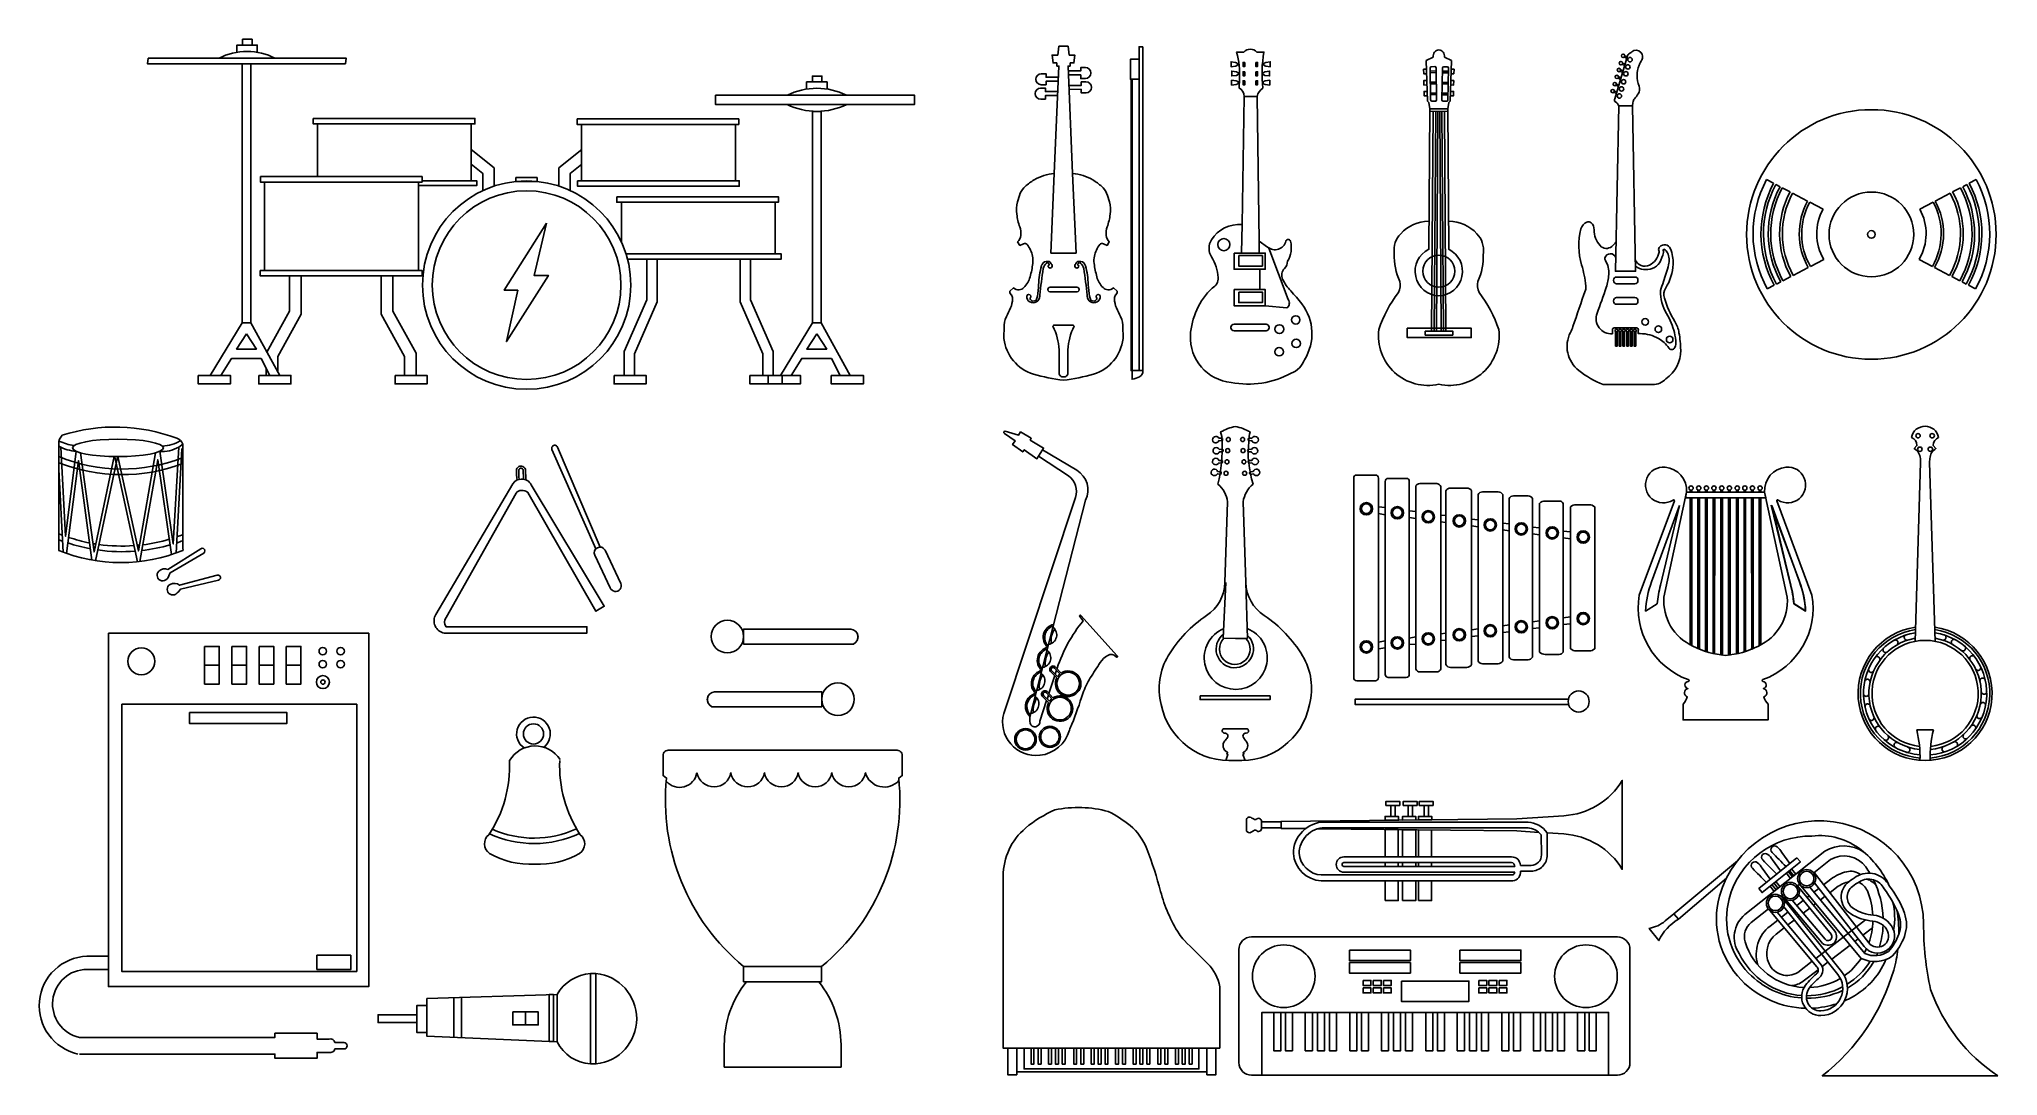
# Model space of a CAD drawing. Header units: millimetres. Extents: x -4763 to 645, y -25 to 217.
# Drawn here: x -105.92 to -74.78, y 9.66 to 26.13 of the extents above; entities that cross this region are included whole.
import ezdxf

# ---------------------------------------------------------------- set-up
doc = ezdxf.new("R2010")
doc.units = ezdxf.units.MM
doc.header["$LTSCALE"] = 0.5

# ---------------------------------------------------------------- blocks, each defined once
blk = doc.blocks.new('*U372')
for radius in [0.0982, 0.078]:
    blk.add_circle((0, 0), radius)
blk = doc.blocks.new('*U374')
at = {"color": 0, "linetype": 'ByBlock', "lineweight": -2, "transparency": 16777216, "rotation": 352.5610400539124}
for p in [(21.61, 18.799), (22.103, 18.735), (22.595, 18.671), (23.088, 18.606), (23.58, 18.542), (24.073, 18.478), (24.565, 18.414), (25.058, 18.349)]:
    blk.add_blockref('*U372', p, dxfattribs=at)
blk = doc.blocks.new('*U375')
for radius in [0.0982, 0.078]:
    blk.add_circle((0, 0), radius)
blk = doc.blocks.new('*U376')
at = {"color": 0, "linetype": 'ByBlock', "lineweight": -2, "transparency": 16777216, "rotation": 352.5610400539124}
for p in [(21.61, 18.799), (22.103, 18.735), (22.595, 18.671), (23.088, 18.606), (23.58, 18.542), (24.073, 18.478), (24.565, 18.414), (25.058, 18.349)]:
    blk.add_blockref('*U375', p, dxfattribs=at)
blk = doc.blocks.new('*U377')
blk.add_lwpolyline([(-0.063, 0.04), (0.063, 0.04), (0.063, -0.04), (-0.063, -0.04)], close=True)
blk = doc.blocks.new('*U378')
at = {"color": 0, "linetype": 'ByBlock', "lineweight": -2, "transparency": 16777216}
for p in [(0, 0), (0.162, 0), (0.323, 0), (0, -0.12), (0.162, -0.12), (0.323, -0.12)]:
    blk.add_blockref('*U377', p, dxfattribs=at)
blk = doc.blocks.new('*U379')
blk.add_lwpolyline([(-0.063, 0.04), (0.063, 0.04), (0.063, -0.04), (-0.063, -0.04)], close=True)
blk = doc.blocks.new('*U380')
at = {"color": 0, "linetype": 'ByBlock', "lineweight": -2, "transparency": 16777216}
for p in [(0, 0), (0.162, 0), (0.323, 0), (0, -0.12), (0.162, -0.12), (0.323, -0.12)]:
    blk.add_blockref('*U379', p, dxfattribs=at)
blk = doc.blocks.new('*U381')
blk.add_lwpolyline([(0, 0.1), (0.026, 0.1), (0.026, -0.124), (0, -0.124)], close=True)
blk.add_arc((0.013, 0.119), 0.023, 304.0921, 235.9079)
blk = doc.blocks.new('*U382')
at = {"color": 0, "linetype": 'ByBlock', "lineweight": -2, "transparency": 16777216}
for p in [(25.572, 21.508), (25.631, 21.508), (25.69, 21.508), (25.749, 21.508), (25.808, 21.508), (25.867, 21.508)]:
    blk.add_blockref('*U381', p, dxfattribs=at)
blk = doc.blocks.new('*U383')
blk.add_circle((0, 0), 0.0593)
blk = doc.blocks.new('*U384')
at = {"color": 0, "linetype": 'ByBlock', "lineweight": -2, "transparency": 16777216}
for p in [(0, 0), (0.284, 0), (0, -0.207), (0.284, -0.207)]:
    blk.add_blockref('*U383', p, dxfattribs=at)
blk = doc.blocks.new('*U385')
blk.add_line((0.117, 0), (-0.117, 0))
blk.add_lwpolyline([(-0.117, 0.3), (0.117, 0.3), (0.117, -0.3), (-0.117, -0.3)], close=True)
blk = doc.blocks.new('*U386')
at = {"color": 0, "linetype": 'ByBlock', "lineweight": -2, "transparency": 16777216}
for p in [(0, 0), (0.433, 0), (0.865, 0), (1.298, 0)]:
    blk.add_blockref('*U385', p, dxfattribs=at)

msp = doc.modelspace()

# ---------------------------------------------------------------- linework, layer by layer
for p, q in [((-80.71113, 25.86483), (-80.67267, 25.85347)), ((-83.86482, 25.65119), (-83.86482, 25.65119)), ((-83.71084, 25.62429), (-83.80587, 25.6225)), ((-83.71036, 25.59853), (-83.80539, 25.59674)), ((-83.60918, 25.59646), (-83.51415, 25.59467)), ((-83.6087, 25.62222), (-83.51367, 25.62043)), ((-80.78875, 25.61846), (-80.74586, 25.60579)), ((-80.77741, 25.64051), (-80.73895, 25.62914)), ((-80.75661, 25.72723), (-80.71372, 25.71456)), ((-80.74527, 25.74928), (-80.70682, 25.73791)), ((-80.72247, 25.84278), (-80.67958, 25.83011)), ((-89.71483, 25.52585), (-89.71483, 25.52585)), ((-83.70748, 25.44599), (-83.80251, 25.4442)), ((-83.70699, 25.42023), (-83.80202, 25.41843)), ((-83.70423, 25.27399), (-83.79926, 25.2722)), ((-83.70375, 25.24823), (-83.79878, 25.24643)), ((-83.61579, 25.24616), (-83.52076, 25.24437)), ((-83.61531, 25.27192), (-83.52028, 25.27013)), ((-83.61255, 25.41816), (-83.51752, 25.41637)), ((-83.61206, 25.44392), (-83.51703, 25.44213)), ((-80.888, 25.28256), (-80.8451, 25.26989)), ((-80.87666, 25.30461), (-80.8382, 25.29324)), ((-80.85482, 25.39485), (-80.81192, 25.38218)), ((-80.84348, 25.4169), (-80.80502, 25.40554)), ((-80.82127, 25.50841), (-80.77837, 25.49573)), ((-80.80993, 25.53045), (-80.77147, 25.51909)), ((-83.81158, 24.98266), (-83.52395, 24.98458)), ((-83.8113, 25.02421), (-83.52421, 25.02421)), ((-83.7814, 21.49112), (-83.75842, 24.98301)), ((-83.74053, 21.49139), (-83.71755, 24.98328)), ((-83.70508, 21.49163), (-83.6821, 24.98352)), ((-83.63043, 21.49163), (-83.65342, 24.98352)), ((-83.59498, 21.49139), (-83.61796, 24.98328)), ((-83.55411, 21.49112), (-83.57709, 24.98301)), ((-89.77998, 23.99566), (-89.83396, 22.72757)), ((-89.48872, 23.99566), (-89.43474, 22.72757)), ((-78.34443, 23.83938), (-78.45574, 23.8976)), ((-78.24214, 23.78587), (-78.30885, 23.82077)), ((-78.08197, 23.70209), (-78.20658, 23.76727)), ((-77.8051, 23.55725), (-78.04323, 23.68182)), ((-75.77578, 23.55725), (-75.53765, 23.68182)), ((-75.4989, 23.70209), (-75.37429, 23.76727)), ((-75.33874, 23.78587), (-75.27202, 23.82077)), ((-75.23644, 23.83938), (-75.12514, 23.8976)), ((-77.55884, 23.42843), (-77.77113, 23.53948)), ((-76.02204, 23.42843), (-75.80975, 23.53948)), ((-89.83396, 22.72757), (-89.63435, 22.72757)), ((-89.43474, 22.72757), (-89.63435, 22.72757)), ((-77.79436, 22.50132), (-78.0326, 22.3767)), ((-77.54791, 22.63024), (-77.76038, 22.5191)), ((-76.03296, 22.63024), (-75.8205, 22.5191)), ((-75.78651, 22.50132), (-75.54827, 22.3767)), ((-78.3339, 22.21909), (-78.44523, 22.16085)), ((-78.23158, 22.27261), (-78.29831, 22.2377)), ((-78.07136, 22.35642), (-78.19601, 22.29122)), ((-75.50951, 22.35642), (-75.38486, 22.29122)), ((-75.3493, 22.27261), (-75.28257, 22.2377)), ((-75.24698, 22.21909), (-75.13565, 22.16085)), ((-88.54256, 20.86341), (-88.43375, 20.86341)), ((-84.6259, 18.69574), (-84.51903, 18.68488)), ((-84.6259, 18.59001), (-84.51903, 18.57293)), ((-84.13722, 18.63193), (-84.03451, 18.6215)), ((-84.13722, 18.5262), (-84.03451, 18.50979)), ((-83.63528, 18.56639), (-83.55534, 18.55827)), ((-83.63528, 18.46066), (-83.55534, 18.44789)), ((-83.14708, 18.50265), (-83.04326, 18.49211)), ((-83.14708, 18.39692), (-83.04326, 18.38033)), ((-82.65234, 18.43805), (-82.55171, 18.42783)), ((-82.17898, 18.37624), (-82.06708, 18.36488)), ((-82.65234, 18.33232), (-82.55171, 18.31624)), ((-82.17898, 18.27052), (-82.06708, 18.25263)), ((-81.69045, 18.31246), (-81.57419, 18.30065)), ((-81.69045, 18.20673), (-81.57419, 18.18815)), ((-87.05284, 17.49519), (-87.09581, 16.60885)), ((-86.73535, 17.49262), (-86.70676, 16.60569)), ((-82.65234, 16.80699), (-82.55171, 16.82308)), ((-82.17898, 16.8688), (-82.06708, 16.88668)), ((-81.69045, 16.93259), (-81.57419, 16.95117)), ((-81.69045, 16.82686), (-81.57419, 16.83867)), ((-87.09581, 16.60885), (-86.9013, 16.60569)), ((-86.70676, 16.60569), (-86.9013, 16.60569)), ((-84.6259, 16.54931), (-84.51903, 16.56639)), ((-84.13722, 16.61312), (-84.03451, 16.62953)), ((-84.13722, 16.50739), (-84.03451, 16.51782)), ((-83.63528, 16.67865), (-83.55534, 16.69143)), ((-83.63528, 16.57293), (-83.55534, 16.58104)), ((-83.14708, 16.7424), (-83.04326, 16.75899)), ((-83.14708, 16.63667), (-83.04326, 16.64721)), ((-82.65234, 16.70127), (-82.55171, 16.71149)), ((-82.17898, 16.76307), (-82.06708, 16.77444)), ((-84.6259, 16.44358), (-84.51903, 16.45443)), ((-87.05974, 15.16821), (-86.9013, 15.16821)), ((-86.74287, 15.16821), (-86.9013, 15.16821)), ((-75.80334, 15.15327), (-76.0703, 15.15327)), ((-78.14303, 12.87902), (-78.07513, 12.79339)), ((-78.11189, 12.90409), (-78.0438, 12.81823)), ((-78.09019, 12.92052), (-78.02229, 12.83489)), ((-78.05904, 12.94559), (-77.99096, 12.85973)), ((-78.40198, 12.67054), (-78.33408, 12.58491)), ((-78.37084, 12.69561), (-78.30275, 12.60975)), ((-78.34031, 12.72019), (-78.27241, 12.63456)), ((-78.30917, 12.74526), (-78.24108, 12.6594)), ((-99.20574, 10.89997), (-99.20574, 10.26088)), ((-99.32527, 10.89614), (-99.32527, 10.26624)), ((-98.18687, 10.67015), (-98.18687, 10.46459))]:
    msp.add_line(p, q)
for points in [[(-102.45076, 25.92102), (-102.45076, 26.03648), (-102.77564, 26.03648), (-102.77564, 25.92102)], [(-83.86482, 25.65119), (-83.9094, 25.65119), (-83.90662, 25.57919), (-83.8624, 25.5807)], [(-83.4707, 25.65119), (-83.42611, 25.65119), (-83.4289, 25.57919), (-83.47311, 25.5807)], [(-93.39255, 25.3354), (-93.39255, 25.45086), (-93.71743, 25.45086), (-93.71743, 25.3354)], [(-83.8587, 25.47289), (-83.90603, 25.47289), (-83.90325, 25.40088), (-83.85629, 25.40249)], [(-83.8528, 25.30089), (-83.90279, 25.30089), (-83.90001, 25.22888), (-83.85039, 25.23058)], [(-83.48271, 25.30089), (-83.43272, 25.30089), (-83.43551, 25.22888), (-83.48512, 25.23058)], [(-83.47681, 25.47289), (-83.42948, 25.47289), (-83.43226, 25.40088), (-83.47923, 25.40249)], [(-80.80819, 25.06802), (-80.85998, 22.44161), (-80.54023, 22.44161), (-80.5907, 25.06802)], [(-101.49116, 24.78231), (-101.49116, 23.9464)], [(-99.05047, 24.78231), (-99.05047, 23.87353)], [(-99.05047, 24.37543), (-98.68592, 24.08374), (-98.68592, 23.79381)], [(-97.2926, 24.37543), (-97.65716, 24.08374), (-97.65716, 23.79381)], [(-99.05047, 24.14292), (-98.86746, 23.99649), (-98.86746, 23.72201)], [(-97.2926, 24.14292), (-97.47561, 23.99649), (-97.47561, 23.72201)], [(-99.88601, 23.85887), (-99.88601, 23.8035), (-98.96207, 23.8035), (-98.96207, 23.87886), (-99.83081, 23.87886)], [(-96.5902, 22.72017), (-94.21743, 22.72017), (-94.21743, 23.53868), (-96.66211, 23.53868), (-96.66211, 22.90731)], [(-97.85539, 23.20614), (-98.52558, 22.1389), (-98.31036, 22.1389), (-98.49012, 21.32437), (-97.82265, 22.37527), (-98.0515, 22.37527), (-97.85539, 23.20614)], [(-96.25604, 22.63264), (-96.25604, 21.98895), (-96.61669, 21.16379), (-96.61669, 20.78506)], [(-96.5902, 22.72017), (-94.12442, 22.72017), (-94.12442, 22.63264), (-96.56514, 22.63264)], [(-96.09162, 22.63264), (-96.09162, 21.95459), (-96.45227, 21.12943), (-96.45227, 20.78506)], [(-94.77511, 22.63264), (-94.77511, 21.95459), (-94.41445, 21.12943), (-94.41445, 20.78506)], [(-94.61068, 22.63264), (-94.61068, 21.98895), (-94.25003, 21.16379), (-94.25003, 20.78506)], [(-86.51509, 22.15115), (-86.51509, 22.47275)], [(-101.93803, 22.36801), (-101.93803, 21.80857), (-102.29952, 21.15834)], [(-101.75311, 22.36801), (-101.75311, 21.76063), (-102.12624, 21.08944), (-102.12624, 20.8447)], [(-100.4815, 22.36801), (-100.4815, 21.76063), (-100.10837, 21.08944), (-100.10837, 20.78506)], [(-100.29658, 22.36801), (-100.29658, 21.80857), (-99.92345, 21.13739), (-99.92345, 20.78506)], [(-89.41819, 22.18788), (-89.85051, 22.18788)], [(-89.85051, 22.11333), (-89.41819, 22.11333)], [(-102.55467, 21.62018), (-102.09329, 20.78506), (-102.25005, 20.78506), (-102.38971, 21.05545), (-102.85999, 21.05545), (-103.02815, 20.78506), (-103.19917, 20.78506), (-102.69159, 21.62018)], [(-93.48903, 21.62018), (-93.02765, 20.78506), (-93.18441, 20.78506), (-93.32407, 21.05545), (-93.79435, 21.05545), (-93.96251, 20.78506), (-94.13352, 20.78506), (-93.62595, 21.62018)], [(-102.62343, 21.44851), (-102.78019, 21.20356), (-102.46382, 21.20356), (-102.62343, 21.44851)], [(-93.55779, 21.44851), (-93.71455, 21.20356), (-93.39817, 21.20356), (-93.55779, 21.44851)], [(-102.31116, 20.90337), (-102.31116, 20.78506)], [(-104.72623, 19.49683), (-105.04544, 17.9819), (-105.25976, 19.55561), (-105.32921, 19.57936), (-105.49935, 18.23035), (-105.57212, 19.64356)], [(-104.66674, 19.49636), (-104.34128, 17.99738), (-104.06671, 19.55757), (-104.0009, 19.58086), (-103.78636, 18.10821), (-103.69831, 19.64618), (-103.6346, 19.69134)], [(-103.74278, 17.96346), (-103.64804, 19.61834), (-103.6346, 19.62786)], [(-105.08, 17.85184), (-105.2954, 19.43354), (-105.48153, 17.95776)], [(-104.67555, 19.48615), (-105.02198, 17.84208)], [(-104.71735, 19.48537), (-104.35667, 17.82423)], [(-104.31843, 17.82841), (-104.03367, 19.44656), (-103.81406, 17.93905)], [(-105.53824, 17.97843), (-105.60577, 19.28994)], [(-93.01613, 16.75502), (-94.71866, 16.75502), (-94.71866, 16.51778), (-92.97499, 16.51778)], [(-92.90037, 16.6265), (-92.90037, 16.6364)], [(-89.86632, 15.73061), (-89.77326, 16.0154)], [(-89.76544, 16.03933), (-89.74491, 16.10216)], [(-95.29677, 15.6299), (-95.29677, 15.6398)], [(-95.18101, 15.75842), (-93.47848, 15.75842), (-93.47848, 15.52117), (-95.22215, 15.52117)], [(-89.89492, 15.64308), (-89.87441, 15.70584)], [(-81.6044, 15.55507), (-84.99652, 15.55507), (-84.99652, 15.64214), (-81.6044, 15.64214)], [(-86.17426, 13.69268), (-86.17426, 13.58791), (-85.78664, 13.58367)], [(-85.59016, 13.58152), (-82.42781, 13.54687), (-82.07715, 13.52421)], [(-81.94645, 13.51577), (-81.94307, 13.16599)], [(-77.97421, 13.11981), (-77.91931, 13.05809), (-78.52833, 12.56777), (-78.58007, 12.63203), (-77.97421, 13.11981)], [(-82.48875, 12.84725), (-85.53661, 12.84725)], [(-79.93262, 12.23032), (-78.92174, 13.07028)], [(-79.93262, 12.23032), (-79.85865, 12.14335), (-79.0942, 12.79835)], [(-82.48875, 12.75511), (-85.53661, 12.75511)], [(-78.19016, 12.49668), (-78.20396, 12.48574)], [(-77.93201, 12.70138), (-77.96537, 12.67492)], [(-77.77852, 12.51644), (-77.81356, 12.48941)], [(-77.62531, 12.63463), (-77.70345, 12.57435)], [(-77.52659, 12.50783), (-77.60076, 12.45061)], [(-78.11649, 12.25571), (-78.22035, 12.17558)], [(-78.03811, 12.31618), (-78.0568, 12.30175)], [(-77.87326, 12.44335), (-77.97837, 12.36226)], [(-77.93447, 12.19316), (-77.95641, 12.17624)], [(-77.77145, 12.31893), (-77.87474, 12.23924)], [(-77.67583, 12.3927), (-77.71174, 12.36499)], [(-78.0161, 12.13019), (-78.11725, 12.05215)], [(-77.67363, 11.52106), (-76.88605, 12.13301)], [(-76.92554, 11.89009), (-76.77455, 12.00653)], [(-77.42159, 11.50756), (-77.12868, 11.73343)], [(-77.0536, 11.79134), (-77.00058, 11.83222)], [(-77.87503, 11.15789), (-77.63766, 11.34094)], [(-77.57295, 11.39084), (-77.48129, 11.46153)], [(-99.75612, 10.88234), (-99.75612, 10.28556), (-97.6859, 10.19272), (-97.6859, 10.94865), (-99.75612, 10.88234)]]:
    msp.add_lwpolyline(points)
for points in [[(-102.68335, 26.03648), (-102.53411, 26.03648), (-102.53411, 26.12982), (-102.68335, 26.12982)], [(-88.37362, 26.00944), (-88.43375, 26.00944), (-88.43375, 20.86341), (-88.37362, 20.86341)], [(-104.1844, 25.82585), (-101.0368, 25.82585), (-101.04933, 25.73939), (-104.19693, 25.73939)], [(-102.69159, 25.73939), (-102.55467, 25.73939), (-102.55467, 21.62018), (-102.69159, 21.62018)], [(-93.62515, 25.45086), (-93.47591, 25.45086), (-93.47591, 25.5442), (-93.62515, 25.5442)], [(-88.43375, 25.81034), (-88.57024, 25.81034), (-88.57024, 25.49263), (-88.43375, 25.49263)], [(-86.74993, 25.76108), (-86.77907, 25.76108), (-86.77907, 25.69671), (-86.74993, 25.69671)], [(-86.74993, 25.61241), (-86.77907, 25.61241), (-86.77907, 25.54805), (-86.74993, 25.54805)], [(-86.57726, 25.76108), (-86.54812, 25.76108), (-86.54812, 25.69671), (-86.57726, 25.69671)], [(-86.57726, 25.61241), (-86.54812, 25.61241), (-86.54812, 25.54805), (-86.57726, 25.54805)], [(-86.48277, 25.57232), (-86.48277, 25.57232)], [(-86.48247, 25.59478), (-86.48247, 25.59478)], [(-95.16832, 25.2375), (-92.00069, 25.2375), (-92.00069, 25.09402), (-95.16832, 25.09402)], [(-88.5595, 25.49263), (-88.54256, 25.49263), (-88.54256, 20.86341), (-88.5595, 20.86341)], [(-86.74993, 25.46988), (-86.77907, 25.46988), (-86.77907, 25.40551), (-86.74993, 25.40551)], [(-86.57726, 25.46988), (-86.54812, 25.46988), (-86.54812, 25.40551), (-86.57726, 25.40551)], [(-86.47863, 25.4504), (-86.47863, 25.4504)], [(-86.47745, 25.42791), (-86.47745, 25.42791)], [(-93.62595, 24.98251), (-93.48903, 24.98251), (-93.48903, 21.62018), (-93.62595, 21.62018)], [(-101.56066, 24.86984), (-98.98997, 24.86984), (-98.98997, 24.78231), (-101.56066, 24.78231)], [(-97.36769, 24.86166), (-94.797, 24.86166), (-94.797, 24.77413), (-97.36769, 24.77413)], [(-94.85085, 24.77413), (-97.29764, 24.77413), (-97.29764, 23.88004), (-94.85085, 23.88004)], [(-102.4015, 23.9464), (-99.83081, 23.9464), (-99.83081, 23.85887), (-102.4015, 23.85887)], [(-102.33712, 23.85887), (-99.88601, 23.85887), (-99.88601, 22.45554), (-102.33712, 22.45554)], [(-98.33902, 23.93048), (-98.00405, 23.93048), (-98.00405, 23.86841), (-98.33902, 23.86841)], [(-97.3583, 23.88004), (-94.78761, 23.88004), (-94.78761, 23.79251), (-97.3583, 23.79251)], [(-96.73643, 23.62621), (-94.16574, 23.62621), (-94.16574, 23.53868), (-96.73643, 23.53868)], [(-86.92158, 22.73148), (-86.42556, 22.73148), (-86.42556, 22.47275), (-86.92158, 22.47275)], [(-102.40265, 22.45554), (-99.83196, 22.45554), (-99.83196, 22.36801), (-102.40265, 22.36801)], [(-86.84899, 22.69037), (-86.47153, 22.69037), (-86.47153, 22.52353), (-86.84899, 22.52353)], [(-86.92158, 22.15115), (-86.42556, 22.15115), (-86.42556, 21.89242), (-86.92158, 21.89242)], [(-86.84899, 22.11004), (-86.47153, 22.11004), (-86.47153, 21.9432), (-86.84899, 21.9432)], [(-84.16989, 21.53639), (-83.15193, 21.53639), (-83.15193, 21.38859), (-84.16989, 21.38859)], [(-83.88209, 21.49112), (-83.44639, 21.49112), (-83.44639, 21.42854), (-83.88209, 21.42854)], [(-103.38845, 20.78506), (-102.87781, 20.78506), (-102.87781, 20.65181), (-103.38845, 20.65181)], [(-102.42674, 20.78506), (-101.9161, 20.78506), (-101.9161, 20.65181), (-102.42674, 20.65181)], [(-100.26101, 20.78506), (-99.75037, 20.78506), (-99.75037, 20.65181), (-100.26101, 20.65181)], [(-96.77949, 20.78506), (-96.26885, 20.78506), (-96.26885, 20.65181), (-96.77949, 20.65181)], [(-94.61878, 20.78506), (-94.10814, 20.78506), (-94.10814, 20.65181), (-94.61878, 20.65181)], [(-94.32828, 20.78506), (-93.81764, 20.78506), (-93.81764, 20.65181), (-94.32828, 20.65181)], [(-93.32606, 20.78506), (-92.81542, 20.78506), (-92.81542, 20.65181), (-93.32606, 20.65181)], [(-79.72907, 18.92939), (-78.48749, 18.92986), (-78.46823, 18.84025), (-79.74814, 18.84107)], [(-79.66951, 18.84102), (-79.64379, 18.84102), (-79.64364, 16.49143), (-79.66954, 16.50441)], [(-79.6695, 18.92947), (-79.64349, 18.92947), (-79.64346, 18.96187), (-79.66947, 18.96187)], [(-79.54819, 18.84094), (-79.52248, 18.84094), (-79.52267, 16.43522), (-79.5484, 16.44613)], [(-79.54822, 18.92947), (-79.52221, 18.92947), (-79.52218, 18.96187), (-79.54819, 18.96187)], [(-79.42693, 18.92947), (-79.40092, 18.92947), (-79.40089, 18.96187), (-79.4269, 18.96187)], [(-79.42693, 18.84086), (-79.40122, 18.84086), (-79.4019, 16.39206), (-79.42693, 16.39996)], [(-79.30682, 18.84102), (-79.28111, 18.84102), (-79.28335, 16.36173), (-79.30733, 16.36695)], [(-79.30681, 18.92947), (-79.28079, 18.92947), (-79.28076, 18.96187), (-79.30677, 18.96187)], [(-79.1821, 18.84102), (-79.15638, 18.84102), (-79.15662, 16.34156), (-79.18242, 16.34467)], [(-79.1821, 18.92947), (-79.15609, 18.92947), (-79.15605, 18.96187), (-79.18206, 18.96187)], [(-79.03444, 18.92947), (-79.06045, 18.92947), (-79.06049, 18.96187), (-79.03447, 18.96187)], [(-79.03444, 18.84102), (-79.06016, 18.84102), (-79.05992, 16.34156), (-79.03412, 16.34467)], [(-78.90973, 18.92947), (-78.93574, 18.92947), (-78.93578, 18.96187), (-78.90977, 18.96187)], [(-78.90971, 18.84102), (-78.93543, 18.84102), (-78.93319, 16.36173), (-78.90921, 16.36695)], [(-78.78961, 18.92947), (-78.81562, 18.92947), (-78.81565, 18.96187), (-78.78964, 18.96187)], [(-78.78961, 18.84086), (-78.81532, 18.84086), (-78.81464, 16.39206), (-78.78961, 16.39996)], [(-78.66831, 18.92947), (-78.69432, 18.92947), (-78.69436, 18.96187), (-78.66835, 18.96187)], [(-78.66835, 18.84094), (-78.69406, 18.84094), (-78.69387, 16.43522), (-78.66814, 16.44613)], [(-78.54703, 18.92947), (-78.57304, 18.92947), (-78.57308, 18.96187), (-78.54707, 18.96187)], [(-78.54703, 18.84102), (-78.57275, 18.84102), (-78.5729, 16.49143), (-78.547, 16.50441)], [(-104.81759, 16.68844), (-100.67923, 16.68844), (-100.67923, 11.07364), (-104.81759, 11.07364)], [(-87.46348, 15.69384), (-86.35048, 15.69384), (-86.35048, 15.6338), (-87.46348, 15.6338)], [(-104.60614, 15.56146), (-100.87054, 15.56146), (-100.87054, 11.31513), (-104.60614, 11.31513)], [(-103.52591, 15.42987), (-101.98169, 15.42987), (-101.98169, 15.2535), (-103.52591, 15.2535)], [(-84.28848, 13.95345), (-84.50847, 13.95345), (-84.50847, 14.01487), (-84.28848, 14.01487)], [(-84.01178, 13.95345), (-84.23177, 13.95345), (-84.23177, 14.01487), (-84.01178, 14.01487)], [(-83.75857, 13.95345), (-83.97856, 13.95345), (-83.97856, 14.01487), (-83.75857, 14.01487)], [(-84.52098, 13.71698), (-84.31078, 13.71928), (-84.31078, 13.77725), (-84.52098, 13.77725)], [(-84.42982, 13.77725), (-84.36392, 13.77725), (-84.36392, 13.95345), (-84.42982, 13.95345)], [(-84.24431, 13.72001), (-84.03411, 13.72231), (-84.03408, 13.77725), (-84.24428, 13.77725)], [(-84.15312, 13.77725), (-84.08721, 13.77725), (-84.08721, 13.95345), (-84.15312, 13.95345)], [(-83.99113, 13.72279), (-83.78093, 13.72509), (-83.78087, 13.77725), (-83.99107, 13.77725)], [(-83.89991, 13.77725), (-83.834, 13.77725), (-83.834, 13.95345), (-83.89991, 13.95345)], [(-86.17426, 13.69268), (-86.48705, 13.69268), (-86.48705, 13.59419), (-86.17426, 13.59419)], [(-84.52164, 13.13509), (-84.31144, 13.13509), (-84.31137, 13.56751), (-84.52114, 13.5698)], [(-84.24494, 13.13509), (-84.03474, 13.13509), (-84.0347, 13.56447), (-84.24447, 13.56677)], [(-83.99173, 13.13509), (-83.78153, 13.13509), (-83.78152, 13.5617), (-83.99129, 13.564)], [(-84.52164, 12.98267), (-84.31144, 12.98267), (-84.31144, 13.04295), (-84.52164, 13.04295)], [(-84.24494, 12.98267), (-84.03474, 12.98267), (-84.03474, 13.04295), (-84.24494, 13.04295)], [(-83.99173, 12.98267), (-83.78153, 12.98267), (-83.78153, 13.04295), (-83.99173, 13.04295)], [(-84.52164, 12.43944), (-84.31144, 12.43944), (-84.31144, 12.75511), (-84.52164, 12.75511)], [(-84.24494, 12.43944), (-84.03474, 12.43944), (-84.03474, 12.75511), (-84.24494, 12.75511)], [(-83.99173, 12.43944), (-83.78153, 12.43944), (-83.78153, 12.75511), (-83.99173, 12.75511)], [(-100.96171, 11.57026), (-101.50184, 11.57026), (-101.50184, 11.3464), (-100.96171, 11.3464)], [(-85.08931, 11.65338), (-84.12001, 11.65338), (-84.12001, 11.4855), (-85.08931, 11.4855)], [(-83.33122, 11.65338), (-82.36192, 11.65338), (-82.36192, 11.4855), (-83.33122, 11.4855)], [(-97.06617, 11.28207), (-97.15235, 11.28207), (-97.15235, 9.84334), (-97.06617, 9.84334)], [(-94.71919, 11.39328), (-93.47872, 11.39328), (-93.47872, 11.14918), (-94.71919, 11.14918)], [(-85.08931, 11.45528), (-84.12001, 11.45528), (-84.12001, 11.2874), (-85.08931, 11.2874)], [(-83.33122, 11.45528), (-82.36192, 11.45528), (-82.36192, 11.2874), (-83.33122, 11.2874)], [(-97.74384, 10.9468), (-97.8105, 10.9468), (-97.8105, 10.19831), (-97.74384, 10.19831)], [(-84.26293, 11.16113), (-83.1902, 11.16113), (-83.1902, 10.83653), (-84.26293, 10.83653)], [(-99.91673, 10.62522), (-100.5292, 10.62522), (-100.5292, 10.50031), (-99.91673, 10.50031)], [(-99.75612, 10.77095), (-99.91673, 10.77095), (-99.91673, 10.34625), (-99.75612, 10.34625)], [(-98.38925, 10.67015), (-97.98449, 10.67015), (-97.98449, 10.46459), (-98.38925, 10.46459)], [(-86.47928, 9.66516), (-80.9692, 9.66516), (-80.9692, 10.66365), (-86.47928, 10.66365)], [(-86.29049, 10.66365), (-86.17865, 10.66365), (-86.17865, 10.05307), (-86.29049, 10.05307)], [(-86.10675, 10.66365), (-85.99491, 10.66365), (-85.99491, 10.05307), (-86.10675, 10.05307)], [(-85.78988, 10.66365), (-85.67804, 10.66365), (-85.67804, 10.05307), (-85.78988, 10.05307)], [(-85.59549, 10.66365), (-85.48365, 10.66365), (-85.48365, 10.05307), (-85.59549, 10.05307)], [(-85.40643, 10.66365), (-85.29459, 10.66365), (-85.29459, 10.05307), (-85.40643, 10.05307)], [(-85.08099, 10.66365), (-84.96915, 10.66365), (-84.96915, 10.05307), (-85.08099, 10.05307)], [(-84.89726, 10.66365), (-84.78542, 10.66365), (-84.78542, 10.05307), (-84.89726, 10.05307)], [(-84.58038, 10.66365), (-84.46854, 10.66365), (-84.46854, 10.05307), (-84.58038, 10.05307)], [(-84.38599, 10.66365), (-84.27415, 10.66365), (-84.27415, 10.05307), (-84.38599, 10.05307)], [(-84.19693, 10.66365), (-84.08509, 10.66365), (-84.08509, 10.05307), (-84.19693, 10.05307)], [(-83.87381, 10.66365), (-83.76197, 10.66365), (-83.76197, 10.05307), (-83.87381, 10.05307)], [(-83.69007, 10.66365), (-83.57823, 10.66365), (-83.57823, 10.05307), (-83.69007, 10.05307)], [(-83.37319, 10.66365), (-83.26135, 10.66365), (-83.26135, 10.05307), (-83.37319, 10.05307)], [(-83.17881, 10.66365), (-83.06697, 10.66365), (-83.06697, 10.05307), (-83.17881, 10.05307)], [(-82.98974, 10.66365), (-82.8779, 10.66365), (-82.8779, 10.05307), (-82.98974, 10.05307)], [(-82.66488, 10.66365), (-82.55304, 10.66365), (-82.55304, 10.05307), (-82.66488, 10.05307)], [(-82.48114, 10.66365), (-82.3693, 10.66365), (-82.3693, 10.05307), (-82.48114, 10.05307)], [(-82.16426, 10.66365), (-82.05242, 10.66365), (-82.05242, 10.05307), (-82.16426, 10.05307)], [(-81.96987, 10.66365), (-81.85803, 10.66365), (-81.85803, 10.05307), (-81.96987, 10.05307)], [(-81.78081, 10.66365), (-81.66897, 10.66365), (-81.66897, 10.05307), (-81.78081, 10.05307)], [(-81.46035, 10.66365), (-81.34851, 10.66365), (-81.34851, 10.05307), (-81.46035, 10.05307)], [(-81.27661, 10.66365), (-81.16477, 10.66365), (-81.16477, 10.05307), (-81.27661, 10.05307)], [(-90.3782, 10.09501), (-90.52035, 10.09501), (-90.52035, 9.67279), (-90.3782, 9.67279)], [(-90.3782, 9.72014), (-87.35354, 9.72014), (-87.35354, 10.09501), (-90.3782, 10.09501)], [(-90.26138, 10.09501), (-87.48067, 10.09501), (-87.48067, 9.76386), (-90.26138, 9.76386)], [(-90.15005, 10.09501), (-90.10348, 10.09501), (-90.10348, 9.84078), (-90.15005, 9.84078)], [(-90.03768, 10.09501), (-89.99111, 10.09501), (-89.99111, 9.84078), (-90.03768, 9.84078)], [(-89.87174, 10.09501), (-89.82517, 10.09501), (-89.82517, 9.84078), (-89.87174, 9.84078)], [(-89.76243, 10.09501), (-89.71586, 10.09501), (-89.71586, 9.84078), (-89.76243, 9.84078)], [(-89.65286, 10.09501), (-89.60629, 10.09501), (-89.60629, 9.84078), (-89.65286, 9.84078)], [(-89.47136, 10.09501), (-89.4248, 10.09501), (-89.4248, 9.84078), (-89.47136, 9.84078)], [(-89.359, 10.09501), (-89.31243, 10.09501), (-89.31243, 9.84078), (-89.359, 9.84078)], [(-89.19306, 10.09501), (-89.14649, 10.09501), (-89.14649, 9.84078), (-89.19306, 9.84078)], [(-89.08374, 10.09501), (-89.03718, 10.09501), (-89.03718, 9.84078), (-89.08374, 9.84078)], [(-88.97418, 10.09501), (-88.92761, 10.09501), (-88.92761, 9.84078), (-88.97418, 9.84078)], [(-88.80591, 10.09501), (-88.75934, 10.09501), (-88.75934, 9.84078), (-88.80591, 9.84078)], [(-88.69354, 10.09501), (-88.64697, 10.09501), (-88.64697, 9.84078), (-88.69354, 9.84078)], [(-88.5276, 10.09501), (-88.48103, 10.09501), (-88.48103, 9.84078), (-88.5276, 9.84078)], [(-88.41829, 10.09501), (-88.37172, 10.09501), (-88.37172, 9.84078), (-88.41829, 9.84078)], [(-88.30872, 10.09501), (-88.26215, 10.09501), (-88.26215, 9.84078), (-88.30872, 9.84078)], [(-88.13336, 10.09501), (-88.0868, 10.09501), (-88.0868, 9.84078), (-88.13336, 9.84078)], [(-88.021, 10.09501), (-87.97443, 10.09501), (-87.97443, 9.84078), (-88.021, 9.84078)], [(-87.85506, 10.09501), (-87.80849, 10.09501), (-87.80849, 9.84078), (-87.85506, 9.84078)], [(-87.74574, 10.09501), (-87.69918, 10.09501), (-87.69918, 9.84078), (-87.74574, 9.84078)], [(-87.63618, 10.09501), (-87.58961, 10.09501), (-87.58961, 9.84078), (-87.63618, 9.84078)], [(-87.21139, 10.09501), (-87.35354, 10.09501), (-87.35354, 9.67279), (-87.21139, 9.67279)]]:
    msp.add_lwpolyline(points, close=True)
for points in [[(-89.63435, 26.01853), (-89.70807, 26.01853), (-89.72605, 25.87599), (-89.81471, 25.87599), (-89.80058, 25.75272), (-89.74147, 25.75272), (-89.73832, 25.70199), (-89.70734, 25.70199), (-89.77998, 23.99566, 0.11404373), (-90.10033, 23.89326, 0.04697558), (-90.24319, 23.78903, 0.11291011), (-90.32057, 23.68102, 0.04102227), (-90.36529, 23.54369, 0.08740542), (-90.37668, 23.34918, 0.05653011), (-90.32949, 23.14659, -0.10797303), (-90.31241, 23.01251, -0.18188851), (-90.36283, 22.90768), (-90.32784, 22.85223), (-90.26848, 22.87905, -0.34960404), (-90.214, 22.86523, -0.13376039), (-90.12523, 22.68105, -0.0777041), (-90.12201, 22.56642, -0.03491141), (-90.16487, 22.35146, -0.13261377), (-90.26337, 22.18348, -0.17236409), (-90.33954, 22.14804, -0.19666714), (-90.43047, 22.17561), (-90.48531, 22.12704), (-90.48531, 22.09817), (-90.46429, 22.06799), (-90.46294, 22.06605, -0.16159531), (-90.44475, 22.00693, -0.09305641), (-90.47603, 21.85829, -0.02423264), (-90.54083, 21.72116, 0.14960231), (-90.57684, 21.53683, 0.02432905), (-90.58107, 21.37069, 0.29637298), (-90.11352, 20.80656, 0.03972809), (-89.63435, 20.70968, 0.06010685)], [(-89.63435, 26.01853), (-89.56064, 26.01853), (-89.54265, 25.87599), (-89.45399, 25.87599), (-89.46812, 25.75272), (-89.52723, 25.75272), (-89.53038, 25.70199), (-89.56136, 25.70199), (-89.48872, 23.99566, -0.11404373), (-89.16837, 23.89326, -0.04697558), (-89.02552, 23.78903, -0.11291011), (-88.94813, 23.68102, -0.04102227), (-88.90341, 23.54369, -0.08740542), (-88.89202, 23.34918, -0.05653011), (-88.93921, 23.14659, 0.10797303), (-88.95629, 23.01251, 0.18188851), (-88.90587, 22.90768), (-88.94086, 22.85223), (-89.00022, 22.87905, 0.34960404), (-89.0547, 22.86523, 0.13376039), (-89.14347, 22.68105, 0.0777041), (-89.14669, 22.56642, 0.03491141), (-89.10383, 22.35146, 0.13261377), (-89.00533, 22.18348, 0.17236409), (-88.92916, 22.14804, 0.19666714), (-88.83823, 22.17561), (-88.78339, 22.12704), (-88.78339, 22.09817), (-88.80441, 22.06799), (-88.80576, 22.06605, 0.16159531), (-88.82395, 22.00693, 0.09305641), (-88.79267, 21.85829, 0.02423264), (-88.72787, 21.72116, -0.14960231), (-88.69186, 21.53683, -0.02432905), (-88.68763, 21.37069, -0.29637298), (-89.15518, 20.80656, -0.03972809), (-89.63435, 20.70968, -0.06010685)], [(-86.76072, 25.22109, 0.28521538), (-86.84377, 25.35483), (-86.83646, 25.49352, 0.07998174), (-86.88272, 25.92419), (-86.76829, 25.92175, -0.47082169), (-86.5589, 25.92175, 0.00556778), (-86.44928, 25.92531, 0.06901537), (-86.46395, 25.3524, 0.19023693), (-86.55627, 25.22109, 4.63440723)], [(-83.66776, 25.96081, 0.42391862), (-83.75589, 25.84639), (-83.86955, 25.78918), (-83.84743, 25.14429), (-83.82557, 25.12353), (-83.8113, 25.02421), (-83.8262, 22.79217, 0.77620097), (-83.66776, 22.04906, 47.01387324)], [(-83.66776, 25.96081, -0.42391862), (-83.57962, 25.84639), (-83.46596, 25.78918), (-83.48808, 25.14429), (-83.50994, 25.12353), (-83.52421, 25.02421), (-83.50931, 22.79217, -0.77620097), (-83.66776, 22.04906, -47.01387324)], [(-80.66928, 25.86495), (-80.87066, 25.1834, 0.422378), (-80.8564, 25.13197, -0.21556361), (-80.80819, 25.06802), (-80.5907, 25.06802), (-80.58396, 25.12025, -0.15243111), (-80.55529, 25.1826, 0.03651469), (-80.49869, 25.25969, 0.22917823), (-80.48497, 25.38414, -0.17205675), (-80.48497, 25.71671, -0.04982687), (-80.47297, 25.74216, 0.0076346), (-80.44078, 25.79778, 0.32237433), (-80.4547, 25.91898, 0.40963347), (-80.60101, 25.92706, -0.06299463), (-80.63827, 25.90176, 0.20268105), (-80.66928, 25.86495, 1.35633966)], [(-89.71483, 25.52585), (-89.91191, 25.52585), (-89.91191, 25.58099), (-89.98678, 25.58099, 1), (-89.98678, 25.40586), (-89.91191, 25.40586), (-89.91191, 25.46197), (-89.71752, 25.4628)], [(-89.55807, 25.62465), (-89.36099, 25.62465), (-89.36099, 25.67978), (-89.28613, 25.67978, -1), (-89.28613, 25.50465), (-89.36099, 25.50465), (-89.36099, 25.56076), (-89.55539, 25.5616)], [(-86.8462, 25.74275), (-86.8462, 25.74275), (-86.87216, 25.74275, 0.23836085), (-86.89731, 25.75996), (-86.97043, 25.76992), (-86.97043, 25.73136)], [(-86.84343, 25.7203), (-86.84343, 25.7203), (-86.87216, 25.71998, -0.23836085), (-86.89731, 25.70277), (-86.97043, 25.69281), (-86.97043, 25.73136)], [(-86.8349, 25.59478), (-86.8349, 25.59478), (-86.86086, 25.59478, 0.23836085), (-86.88602, 25.612), (-86.95913, 25.62195), (-86.95913, 25.5834)], [(-86.83459, 25.57232), (-86.83459, 25.57232), (-86.86086, 25.57201, -0.23836085), (-86.88602, 25.5548), (-86.95913, 25.54484), (-86.95913, 25.5834)], [(-86.84523, 25.73527), (-86.84523, 25.73527, -0.11384729)], [(-86.47705, 25.59478), (-86.4565, 25.59478, -0.23836085), (-86.43135, 25.612), (-86.35823, 25.62195), (-86.35823, 25.5834)], [(-86.47702, 25.57225), (-86.4565, 25.57201, 0.23836085), (-86.43135, 25.5548), (-86.35823, 25.54484), (-86.35823, 25.5834)], [(-86.47393, 25.7203), (-86.47393, 25.7203), (-86.44521, 25.71998, 0.23836085), (-86.42005, 25.70277), (-86.34694, 25.69281), (-86.34694, 25.73136)], [(-86.47117, 25.74275), (-86.47117, 25.74275), (-86.44521, 25.74275, -0.23836085), (-86.42005, 25.75996), (-86.34694, 25.76992), (-86.34694, 25.73136)], [(-89.72457, 25.29725), (-89.92165, 25.29725), (-89.92165, 25.35239), (-89.99651, 25.35239, 1), (-89.99651, 25.17726), (-89.92165, 25.17726), (-89.92165, 25.23337), (-89.72725, 25.2342)], [(-89.54834, 25.39604), (-89.35126, 25.39604), (-89.35126, 25.45118), (-89.2764, 25.45118, -1), (-89.2764, 25.27605), (-89.35126, 25.27605), (-89.35126, 25.33216), (-89.54566, 25.33299)], [(-86.83873, 25.4504), (-86.83873, 25.4504), (-86.86469, 25.4504, 0.23836085), (-86.88985, 25.46762), (-86.96296, 25.47757), (-86.96296, 25.43902)], [(-86.83992, 25.42791), (-86.83992, 25.42791), (-86.86469, 25.42763, -0.23836085), (-86.88985, 25.41042), (-86.96296, 25.40046), (-86.96296, 25.43902)], [(-86.47266, 25.4504), (-86.45267, 25.4504, -0.23836085), (-86.42751, 25.46762), (-86.3544, 25.47757), (-86.3544, 25.43902)], [(-86.47106, 25.42783), (-86.45267, 25.42763, 0.23836085), (-86.42751, 25.41042), (-86.3544, 25.40046), (-86.3544, 25.43902)], [(-86.79509, 23.18452, 0.27775375), (-87.28171, 22.94057, 0.28985812), (-87.28171, 22.66966, -0.12721115), (-87.17563, 22.33986, -0.29708304), (-87.26992, 22.17497, 0.18643041), (-87.61762, 21.42114, 0.3961638), (-86.96937, 20.67348, 0.17296872), (-86.0141, 20.82137, 0.22539577), (-85.80397, 21.03598, 0.31491598), (-85.84553, 21.92213, 0.0235275), (-86.02101, 22.12874, -0.07309095), (-86.15032, 22.31566, -0.32767681), (-86.1203, 22.48643, 0.21291404), (-86.07412, 22.59951, 0.20538216), (-86.02563, 22.92027, 0.77267222), (-86.09721, 22.92027, -0.54670739), (-86.3893, 22.82507), (-86.52527, 22.91959), (-86.55627, 25.22109), (-86.76072, 25.22109), (-86.79509, 23.18452), (-86.80271, 22.73277), (-86.52269, 22.72804), (-86.52527, 22.91959)], [(-83.83018, 23.23865, 0.19670261), (-84.27364, 23.03891, 0.22215403), (-84.37648, 22.73059, 0.01649721), (-84.37475, 22.71903, 0.11783117), (-84.28796, 22.28123, -0.17111728), (-84.31069, 22.1057)], [(-83.50533, 23.23865, -0.19670261), (-83.06187, 23.03891, -0.22215403), (-82.95903, 22.73059, -0.01649721), (-82.96076, 22.71903, -0.11783117), (-83.04755, 22.28123, 0.17111728), (-83.02482, 22.1057)], [(-80.85086, 22.90444, -0.04378818), (-80.91761, 22.83678, -0.40520942), (-81.10397, 22.84897, -0.1916861), (-81.19828, 23.10204, 0.21679891), (-81.24533, 23.21183, 0.29419635), (-81.31546, 23.22362, 0.23327075), (-81.40851, 23.11468, 0.13464585), (-81.39758, 22.54481, -0.04468179), (-81.32996, 22.20695, -0.11055855), (-81.33723, 22.14223, 0.00062891), (-81.53623, 21.56303, -0.03483546), (-81.57605, 21.46866, 0.35696186), (-81.44304, 20.86467, 0.0741172), (-81.05309, 20.64123), (-80.26961, 20.64123, 0.20142769), (-80.05675, 20.73061, 0.25171502), (-79.82243, 21.18823, 0.03831814), (-79.84926, 21.4653, 0.09420494), (-79.91716, 21.64515, -0.06528136), (-80.08172, 22.01518, -0.21352382), (-80.06026, 22.17606, 0.12742694), (-79.94396, 22.55219, 0.10798183), (-79.98625, 22.80049, 0.55288098), (-80.15533, 22.8307, 0.32525951), (-80.16877, 22.77028, -0.15216727), (-80.16599, 22.74471, -0.2282502), (-80.31988, 22.53919, -0.45676439), (-80.54381, 22.62802, -4.50978044)], [(-86.36718, 22.80615), (-86.06139, 21.9905, -0.42500567), (-86.08197, 21.86099), (-86.42556, 21.89242)], [(-80.85568, 22.65972, 0.72558831), (-81.02676, 22.65616, 0.17230776), (-81.01844, 22.61298, -0.15041755), (-80.96562, 22.39054, -0.06428032), (-81.00593, 22.18517, -0.01028643), (-81.15241, 21.77471, 0.55038811), (-80.90705, 21.44717), (-80.90705, 21.50938, -0.3330988), (-80.88129, 21.54377), (-80.529, 21.54377, -0.49789882), (-80.49615, 21.50027), (-80.49615, 21.452, -0.01222297), (-80.46529, 21.45185, -0.11882453), (-80.17367, 21.37245, -0.12332188), (-80.01261, 21.22307, 0.54188219), (-79.91875, 21.22307, 0.15403013), (-79.89905, 21.29371, 0.05233573), (-79.92338, 21.46856, 0.07518298), (-80.04737, 21.76769, -0.14398256), (-80.14354, 22.13361, -0.01663796), (-80.09595, 22.28016, 0.02459525), (-80.01484, 22.54418, 0.16862295), (-80.03107, 22.73409, 0.18770622), (-80.08781, 22.79027, 0.64326914), (-80.10009, 22.7792, -0.12241822), (-80.09761, 22.73975, -0.08757574), (-80.15574, 22.58319, -0.17482506), (-80.27361, 22.48503, -0.24746086), (-80.54177, 22.52197, -1.7095386)], [(-89.86225, 22.54285, 0.52554189), (-89.86898, 22.50082, 0.40048317), (-89.82498, 22.50082, 0.28576308), (-89.81657, 22.53344, 0.11797177), (-89.84867, 22.58707, 0.14107453), (-89.87684, 22.59814, 0.33355391), (-89.97525, 22.54939, 0.09954981), (-89.98548, 22.52765, 0.04860368), (-90.02916, 22.22711, -0.02819138), (-90.04808, 22.04509, -0.08406803), (-90.06995, 21.98076, -0.09866579), (-90.0739, 21.97724, -0.10072762), (-90.12026, 21.96891, -0.35564536), (-90.16681, 22.00863, -0.27366093), (-90.16408, 22.01603, 1.45106624), (-90.21633, 22.04619, 0.31668818), (-90.17161, 21.95451, 0.56234963), (-90.01079, 22.04818, 0.02251674), (-90.00936, 22.05854, 0.16635019), (-90.00832, 22.06272, -0.13348234)], [(-89.86225, 22.54285, 0.45719185), (-89.86048, 22.5449, 0.51253029), (-89.90321, 22.57202, 0.21161602), (-89.95534, 22.48761, 0.01979073), (-90.00832, 22.06272, 0.20099996)], [(-89.40645, 22.54285, -0.52554189), (-89.39972, 22.50082, -0.40048317), (-89.44372, 22.50082, -0.28576308), (-89.45213, 22.53344, -0.11797177), (-89.42003, 22.58707, -0.14107453), (-89.39186, 22.59814, -0.33355391), (-89.29345, 22.54939, -0.09954981), (-89.28322, 22.52765, -0.04860368), (-89.23954, 22.22711, 0.02819138), (-89.22062, 22.04509, 0.08406803), (-89.19876, 21.98076, 0.09866579), (-89.1948, 21.97724, 0.10072762), (-89.14844, 21.96891, 0.35564536), (-89.10189, 22.00863, 0.27366093), (-89.10462, 22.01603, -1.45106624), (-89.05237, 22.04619, -0.31668818), (-89.09709, 21.95451, -0.56234963), (-89.25791, 22.04818, -0.02251674), (-89.25934, 22.05854, -0.16635019), (-89.26038, 22.06272, 0.13348234)], [(-89.40645, 22.54285, -0.45719185), (-89.40822, 22.5449, -0.51253029), (-89.36549, 22.57202, -0.21161602), (-89.31336, 22.48761, -0.01979073), (-89.26038, 22.06272, -0.20099996)], [(-84.31069, 22.1057, 0.08042565), (-84.62082, 21.51552, 0.51856095), (-83.66776, 20.64529, 44.97983622)], [(-83.02482, 22.1057, -0.08042565), (-82.71469, 21.51552, -0.51856095), (-83.66776, 20.64529, -44.97983622)], [(-89.63435, 21.58519), (-89.78974, 21.58519), (-89.80186, 21.5668, -0.10222567), (-89.70404, 21.19442), (-89.70404, 20.82222, 0.46891207), (-89.63435, 20.76508, 1.12513461)], [(-89.63435, 21.58519), (-89.47897, 21.58519), (-89.46684, 21.5668, 0.10222567), (-89.56467, 21.19442), (-89.56467, 20.82222, -0.46891207), (-89.63435, 20.76508, -1.12513461)], [(-88.54256, 20.86341), (-88.54256, 20.72558, 0.08611251), (-88.42348, 20.76643, -0.81585419)], [(-86.9013, 19.97692, 0.07538551), (-87.13571, 19.88732, -0.08228211), (-87.11403, 19.73741, -0.07765224), (-87.1816, 19.05974, -0.19661433), (-87.02589, 18.77583), (-87.06725, 17.49262, -0.2425764), (-87.35885, 16.96908, 0.11118394), (-87.9684, 16.33118, 0.20177879), (-88.08001, 15.55609, 0.38283742), (-86.9013, 14.66899, 17.67783432)], [(-86.9013, 19.97692, -0.07538551), (-86.6669, 19.88732, 0.08228211), (-86.68858, 19.73741, 0.10244771), (-86.62101, 19.05974, 0.19661433), (-86.77671, 18.77583), (-86.73535, 17.49262, 0.2425764), (-86.44376, 16.96908, -0.11118394), (-85.8342, 16.33118, -0.20177879), (-85.7226, 15.55609, -0.38283742), (-86.9013, 14.66899, -17.67783432)], [(-76.09627, 16.56018), (-76.00864, 19.4029), (-76.01195, 19.46404, 0.25347707), (-76.10995, 19.62366), (-76.06732, 19.6715, 0.30751026), (-76.15109, 19.80155, -0.37313416), (-75.93682, 19.9776, -75.59047369)], [(-75.77738, 16.56018), (-75.865, 19.4029), (-75.86169, 19.46404, -0.25347707), (-75.76369, 19.62366), (-75.80632, 19.6715, -0.30751026), (-75.72256, 19.80155, 0.37313416), (-75.93682, 19.9776, 75.59047369)], [(-105.55107, 19.83605, 0.20632123), (-105.60577, 19.6973), (-105.60577, 18.00502, 0.19703197), (-103.6346, 18.00502, 0.43016226), (-103.6346, 18.02623), (-103.6346, 19.69134, 0.25238911), (-103.73121, 19.78765, 0.99683316)], [(-97.00239, 18.05838), (-97.67708, 19.64648, 1), (-97.76606, 19.60868), (-97.06991, 18.02851)], [(-89.96788, 19.60208), (-89.95005, 19.63203), (-90.16298, 19.7588), (-90.14606, 19.7872), (-90.31645, 19.88864), (-90.34685, 19.83757), (-90.56186, 19.898, 1), (-90.57111, 19.86509), (-90.40135, 19.74604), (-90.4436, 19.68578), (-90.28079, 19.5716), (-90.25825, 19.60374), (-90.05745, 19.46292), (-90.03077, 19.50408)], [(-87.11603, 19.79101, -0.50229399), (-87.11393, 19.74694), (-87.16227, 19.75039, -0.62386903), (-87.26225, 19.7422, -0.95530253), (-87.16432, 19.78728), (-87.11603, 19.79101)], [(-87.10694, 19.61484, -0.50229399), (-87.10484, 19.57077), (-87.15318, 19.57422, -0.62386903), (-87.25316, 19.56602, -0.95530253), (-87.15523, 19.61111), (-87.10694, 19.61484)], [(-86.69567, 19.61484, 0.50229399), (-86.69777, 19.57077), (-86.64942, 19.57422, 0.62386903), (-86.54945, 19.56602, 0.95530253), (-86.64737, 19.61111), (-86.69567, 19.61484)], [(-86.68657, 19.79101, 0.50229399), (-86.68867, 19.74694), (-86.64033, 19.75039, 0.62386903), (-86.54036, 19.7422, 0.95530253), (-86.63828, 19.78728), (-86.68657, 19.79101)], [(-98.32089, 19.12396, -0.03577187), (-98.32935, 19.27586, -0.44409566), (-98.24927, 19.34596, -0.29781557), (-98.18903, 19.29565), (-98.18324, 19.1309)], [(-98.28729, 19.13489, -0.03417361), (-98.29466, 19.27531, -0.44409566), (-98.25331, 19.3115, -0.26992883), (-98.22351, 19.28912), (-98.21817, 19.13719)], [(-89.73682, 16.12693), (-89.73409, 16.13527, -0.09398729), (-89.32158, 16.88458), (-89.37694, 16.95355, -1.00302894), (-89.35619, 16.97011), (-88.77896, 16.32845, -1.19043668), (-88.79824, 16.31639, 0.39221241), (-88.9292, 16.33551, 0.12736325), (-89.05078, 16.22337, -0.0002813), (-89.20894, 15.97823, 0.06574954), (-89.32589, 15.73124, -0.01494332), (-89.49929, 15.2423, 0.06350151), (-89.53996, 15.147, -0.30449205), (-90.00962, 14.74891, -0.5279606), (-90.58349, 15.4149), (-89.44331, 18.8461, 0.32370654), (-89.55235, 19.19207), (-90.03077, 19.50408), (-89.96714, 19.60164)], [(-89.96788, 19.60208), (-89.42469, 19.27869, -0.38996063), (-89.28215, 18.80131), (-90.16443, 15.37586, 0.1288967), (-90.16393, 15.26084, 0.9349828), (-90.00996, 15.29101), (-89.90274, 15.61914)], [(-87.1142, 19.43573, -0.50229399), (-87.11553, 19.39162), (-87.16346, 19.39882, -0.62386903), (-87.26377, 19.39842, -0.95530253), (-87.16264, 19.43576), (-87.1142, 19.43573)], [(-86.6884, 19.43573, 0.50229399), (-86.68707, 19.39162), (-86.63914, 19.39882, 0.62386903), (-86.53883, 19.39842, 0.95530253), (-86.63996, 19.43576), (-86.6884, 19.43573)], [(-79.10827, 15.31221), (-79.7842, 15.31221), (-79.7842, 15.56177, 0.11053617), (-79.71706, 15.67895, -0.78455951), (-79.70806, 15.80933, -0.86844263), (-79.70182, 15.92428, 0.91719507), (-79.70182, 15.95127, -0.36238862), (-80.48129, 17.29571), (-79.92287, 18.79468, 0.63012156), (-79.94184, 18.80633, -1.40401413), (-80.07008, 19.32906, -0.40639393), (-79.72907, 18.92939), (-80.08872, 17.26298, 0.3149727), (-79.63064, 16.48535, -4.357789)], [(-79.10827, 15.31221), (-78.43234, 15.31221), (-78.43234, 15.56177, -0.11053617), (-78.49948, 15.67895, 0.78455951), (-78.50848, 15.80933, 0.86844263), (-78.51472, 15.92428, -0.91719507), (-78.51472, 15.95127, 0.36238862), (-77.73525, 17.29571), (-78.29367, 18.79468, -0.63012156), (-78.2747, 18.80633, 1.40401413), (-78.14646, 19.32906, 0.40639393), (-78.48746, 18.92939), (-78.12782, 17.26298, -0.3149727), (-78.5859, 16.48535, 4.357789)], [(-98.25331, 19.13733, 0.28191797), (-98.38669, 19.06373), (-99.61261, 16.98805, 0.51993771), (-99.47759, 16.69009), (-97.21045, 16.69009), (-97.21045, 16.79129), (-99.44946, 16.79129, -0.3559134), (-99.44946, 16.93746), (-98.33558, 18.91639, -0.26256843), (-98.25331, 18.95672, 0.38566345)], [(-98.25331, 19.13733, -0.33192857), (-98.09536, 19.04481), (-96.9352, 17.11897), (-97.06719, 17.03946), (-98.1474, 18.92564, 0.15574618), (-98.25331, 18.95672, 1.08594113)], [(-87.13502, 19.25633, -0.50229399), (-87.13939, 19.21242), (-87.18671, 19.22292, -0.62386903), (-87.28681, 19.22945, -0.95530253), (-87.18334, 19.25971), (-87.13502, 19.25633)], [(-86.66759, 19.25633, 0.50229399), (-86.66321, 19.21242), (-86.61589, 19.22292, 0.62386903), (-86.5158, 19.22945, 0.95530253), (-86.61927, 19.25971), (-86.66759, 19.25633)], [(-79.84054, 18.72081), (-80.2848, 17.50681, 0.07383427), (-80.38064, 17.0422), (-80.19456, 17.15689, -0.05057517), (-80.14329, 17.45452), (-79.84054, 18.72081)], [(-78.38294, 18.72293), (-77.93514, 17.51023, -0.07383427), (-77.83796, 17.0459), (-78.02437, 17.16005, 0.05057517), (-78.07651, 17.45752), (-78.38294, 18.72293)], [(-78.376, 18.72081), (-77.93174, 17.50681, -0.07383427), (-77.8359, 17.0422), (-78.02198, 17.15689, 0.05057517), (-78.07325, 17.45452), (-78.376, 18.72081)], [(-103.3456, 18.03243), (-103.87048, 17.70433, 0.30769762), (-104.01843, 17.67395, 1.04304399), (-103.88467, 17.55446, 0.11697673), (-103.83737, 17.65136), (-103.30247, 17.96342, 1.03100301), (-103.3456, 18.03243, 0.1630576)], [(-96.92233, 18.0109), (-96.67321, 17.48053, -1.04881693), (-96.83929, 17.41198), (-97.08479, 17.92792, -0.9722898), (-96.92233, 18.0109, -0.03061681)], [(-103.08872, 17.61092), (-103.68682, 17.45145, 0.30769762), (-103.83715, 17.46586, 1.04304399), (-103.74439, 17.31236, 0.11697673), (-103.67072, 17.39109), (-103.06775, 17.5323, 1.03100301), (-103.08872, 17.61092, 0.1630576)], [(-89.67314, 16.05639), (-89.75908, 16.15159, 1.09793557), (-89.83182, 16.07243), (-89.73974, 15.98275)], [(-89.69128, 16.04276), (-89.77585, 16.13644, 1.11920168), (-89.81718, 16.08972), (-89.72771, 16.00258)], [(-89.80331, 15.66081), (-89.88924, 15.75601, 1.09793557), (-89.96199, 15.67685), (-89.86991, 15.58717)], [(-89.82145, 15.64718), (-89.90602, 15.74086, 1.11920168), (-89.94735, 15.69414), (-89.85788, 15.607)], [(-87.05974, 15.16821, 1.32860742), (-87.07224, 15.1025, -0.62982267), (-87.02912, 15.03039, -0.03584551), (-87.06889, 14.9788, 0.49752), (-87.03354, 14.79971, -0.53781977), (-87.02449, 14.78696, 1.01914457), (-87.02078, 14.7601), (-87.05481, 14.66645)], [(-86.74287, 15.16821, -1.32860742), (-86.73036, 15.1025, 0.62982267), (-86.77349, 15.03039, 0.03584551), (-86.73371, 14.9788, -0.49752), (-86.76906, 14.79971, 0.53781977), (-86.77811, 14.78696, -1.01914457), (-86.78182, 14.7601), (-86.74779, 14.66645)], [(-94.09896, 9.79417), (-95.02707, 9.79417), (-95.02707, 10.14583, -0.17027261), (-94.67518, 11.14918), (-94.71919, 11.14918), (-94.71919, 11.39328, -0.25114564), (-95.94429, 14.38678), (-95.99992, 14.42608), (-95.99992, 14.74492, -0.4626861), (-95.89992, 14.82985), (-94.09896, 14.82985)], [(-94.09896, 9.79417), (-93.17084, 9.79417), (-93.17084, 10.14583, 0.17027261), (-93.52273, 11.14918), (-93.47872, 11.14918), (-93.47872, 11.39328, 0.25114564), (-92.25363, 14.38678), (-92.19799, 14.42608), (-92.19799, 14.74492, 0.4626861), (-92.298, 14.82985), (-94.09896, 14.82985)], [(-86.17426, 13.59419), (-86.17426, 13.69896), (-82.42781, 13.74001), (-81.67826, 13.78844, 0.24481569), (-80.7505, 14.35052), (-80.7505, 13.64344)], [(-90.52035, 10.09501), (-90.59324, 10.09501), (-90.59324, 12.82854, -0.22181833), (-90.23649, 13.59311, -0.07179467), (-89.76969, 13.88209, -0.11737432), (-88.92225, 13.85518, -0.0625598), (-88.57579, 13.63248, -0.12657927), (-88.30847, 13.26021, -0.02916454), (-88.09036, 12.58535, 0.0780573), (-87.79784, 11.91249, 0.05522686), (-87.71262, 11.80629, 0.00134343), (-87.34082, 11.43735, -0.15678341), (-87.14968, 11.07103), (-87.14968, 10.09501), (-87.21139, 10.09501)], [(-86.48705, 13.69268, 0.7707), (-86.5735, 13.72985), (-86.59989, 13.72985, -0.01216512), (-86.64998, 13.76026, 0.47269319), (-86.72293, 13.73663), (-86.72293, 13.64344)], [(-86.48705, 13.59419, -0.7707), (-86.5735, 13.55702), (-86.59989, 13.55702, 0.01216512), (-86.64998, 13.52662, -0.47269319), (-86.72293, 13.55025), (-86.72293, 13.64344)], [(-85.9798, 13.18323, -0.41751898), (-85.47984, 13.68886), (-82.24898, 13.68886)], [(-85.88767, 13.18427, -0.41751898), (-85.47984, 13.59672), (-82.24898, 13.59672)], [(-82.37032, 12.90818), (-82.19994, 12.90818, 0.41528669), (-81.94307, 13.16599), (-81.94645, 13.51577, 0.22835913), (-82.24898, 13.68886, 0.57860325)], [(-82.37032, 13.00033), (-82.19994, 13.00033, 0.41484957), (-82.03522, 13.16541), (-82.0383, 13.48473, 0.20595551), (-82.25548, 13.59695, 0.20595551)], [(-81.94645, 13.51577), (-81.67826, 13.49844, -0.24481569), (-80.7505, 12.93635), (-80.7505, 13.64344)], [(-76.50639, 12.67638, 0.11717959), (-76.95328, 13.24476, 0.2002096), (-77.73585, 13.46642, 0.34434157), (-79.05187, 12.46955, 0.2636449), (-78.74185, 11.2865, 0.18288801), (-77.89876, 10.8925)], [(-82.46132, 12.89053), (-85.176, 12.89053, -1), (-85.176, 13.13509), (-82.51095, 13.13509, -0.40179685), (-82.37032, 13.00033, -1.04351153)], [(-76.90888, 13.20815, 0.30027904), (-77.53074, 13.22466), (-78.80054, 12.21777, 0.38705661), (-78.89295, 11.59761, 0.11724181)], [(-78.23312, 12.91136), (-78.36073, 13.08659, 0.06915066), (-78.43621, 13.17402, 0.96570302), (-78.51856, 13.08659, -0.00062931), (-78.29571, 12.86097, -944.41069452)], [(-78.08522, 13.03043), (-78.21284, 13.20566, 0.06915066), (-78.28832, 13.29309, 0.96570302), (-78.37067, 13.20566, -0.00062931), (-78.14782, 12.98004, -944.41069452)], [(-76.81568, 12.87583, 0.0199365), (-76.88072, 12.9749, 0.38915476), (-77.43877, 13.0925), (-77.70722, 12.87963)], [(-82.46132, 12.98267), (-85.176, 12.98267, -1), (-85.176, 13.04295), (-82.51095, 13.04295, -0.45808767), (-82.46132, 12.98267, -0.40179685)], [(-78.3974, 12.7791), (-78.52501, 12.95432, 0.06915066), (-78.6005, 13.04176, 0.96570302), (-78.68284, 12.95432, -0.00062931), (-78.46, 12.7287, -944.41069452)], [(-77.70027, 12.88514), (-76.8309, 11.76853, 0.90050505), (-76.53343, 11.95376, 0.26417064), (-76.76612, 12.11361, -0.11805619), (-77.12451, 12.23254, -0.52848227), (-77.14643, 12.74195, -0.02176495), (-77.03062, 12.82083, -0.43658663), (-76.50639, 12.67638, -0.07759842), (-76.26553, 12.24118, -0.17711523), (-76.26553, 11.87131, -0.09798789), (-76.45335, 11.56216, -0.28119581), (-76.9531, 11.52187), (-77.93201, 12.70138)], [(-77.69349, 12.72219), (-76.90566, 11.71032, 0.90050505), (-76.4482, 11.99517, 0.26417064), (-76.75804, 12.20802, -0.11805619), (-77.07454, 12.31305, -0.52848227), (-77.08973, 12.66603, -0.02176495), (-76.98074, 12.74027, -0.44538919), (-76.58686, 12.62546, -0.0791147), (-76.35452, 12.20864, -0.17711523), (-76.35452, 11.90385, -0.09502655), (-76.51665, 11.63343, -0.26175604), (-76.8935, 11.59843), (-77.77088, 12.6556)], [(-76.96364, 12.85349, 0.22659463), (-77.18328, 12.89837, 0.10302964), (-77.4369, 12.77999), (-77.55029, 12.69251)], [(-76.60415, 12.16066, 0.10698125), (-76.75805, 12.77053)], [(-79.2072, 12.51075, 0.2636449), (-78.85702, 11.17442, 0.195982), (-77.83637, 10.72851, 0.195982)], [(-78.20396, 12.48574), (-77.26541, 11.3123, -0.62128821), (-77.59255, 10.61237, -0.62968113), (-77.83722, 11.09569, -0.05470075), (-77.66479, 11.27545, 0.46705636), (-77.66479, 11.39291), (-78.42875, 12.30749)], [(-77.96537, 12.67492), (-77.37397, 11.95222, -1), (-77.58561, 11.77903), (-78.19016, 12.49668)], [(-77.94514, 12.53118), (-77.4323, 11.90449, -1.00351661), (-77.52755, 11.8271), (-78.04841, 12.4454)], [(-77.14643, 12.74195, 0.10248651), (-77.33976, 12.65196), (-77.45156, 12.56571)], [(-76.76707, 12.20885, 0.08686287), (-76.85511, 12.59374, 0.20185025), (-76.99548, 12.73102)], [(-79.93262, 12.23032), (-80.07021, 12.11599, -0.12838345), (-80.32157, 11.99828), (-80.16905, 11.80503, -0.15166211), (-79.85865, 12.14335, -0.63354921)], [(-78.42875, 12.30749), (-78.70069, 12.09185, 0.30891667), (-78.79634, 11.78388, 0.31635477), (-77.86161, 11.05857, 0.31635477)], [(-78.18433, 12.34053), (-77.32427, 11.26522, -0.62128821), (-77.59419, 10.68772, -0.62968113), (-77.77746, 11.04976, -0.05470075), (-77.61641, 11.21765, 0.45140102), (-77.61052, 11.44551), (-78.2876, 12.25609)], [(-76.35381, 11.90582, 0.04493981), (-76.385, 12.28702)], [(-78.28007, 12.12951), (-78.40191, 12.03551, 0.30757755), (-78.59828, 11.42153)], [(-78.17697, 12.00608), (-78.30375, 11.90827, 0.35249373), (-78.41763, 11.43454, 0.44388054), (-77.96212, 11.29691), (-77.73319, 11.47479)], [(-76.8309, 11.76853, 0.07712201), (-76.76612, 12.11361, 0.07712201)], [(-76.65996, 11.7035, 0.05854023), (-76.60467, 12.046, 0.05854023)], [(-75.96057, 12.07288, 0.05566433), (-75.84971, 11.02726, 0.16176284), (-74.78075, 9.65531, 0.36011124)], [(-104.81759, 11.55567), (-105.15844, 11.55567, 0.88180067), (-105.30117, 10.00182)], [(-74.78075, 9.65531), (-77.57088, 9.65531, 0.15874129), (-76.43614, 11.33629, 0.03987858), (-76.36894, 11.66912, 0.03987858)], [(-77.22115, 11.24488, 0.09452603), (-76.9531, 11.52187)], [(-76.9017, 11.6083, 0.01564389), (-76.86981, 11.67244)], [(-76.70777, 11.566, 0.01002164), (-76.69183, 11.60583, 0.01002164)], [(-104.81759, 11.3464), (-105.15844, 11.3464, 0.89417398), (-105.27962, 10.26522), (-102.17143, 10.26522), (-102.17143, 10.33258), (-101.49885, 10.33258), (-101.49885, 10.24004), (-101.30962, 10.24004, -0.39956897), (-101.21677, 10.18555), (-101.07478, 10.18555, -1), (-101.07478, 10.08149, 1)], [(-104.81759, 11.3464), (-104.81759, 11.3464, -11.73444226)], [(-77.21794, 10.84761, 0.01136553), (-77.15693, 10.87545, 0.18191359), (-76.55959, 11.5038)], [(-77.17106, 11.04921, 0.14126508), (-76.75391, 11.47052)], [(-77.82281, 10.88896, 0.11315522), (-77.24792, 11.01017, 0.11315522)], [(-77.77082, 11.0583, 0.12526942), (-77.28465, 11.2036)], [(-77.73002, 10.72971, 0.06721347), (-77.34164, 10.80098, 0.06721347)], [(-105.27962, 10.00182), (-102.17143, 10.00182), (-102.17143, 9.93446), (-101.49885, 9.93446), (-101.49885, 10.027), (-101.30962, 10.027, 0.39956897), (-101.21677, 10.08149), (-101.07478, 10.08149, 1), (-101.07478, 10.18555)]]:
    msp.add_lwpolyline(points, format="xyb")
for points in [[(-83.73216, 25.69372), (-83.78719, 25.69268, 0.41421356), (-83.80681, 25.67231), (-83.79723, 25.16469, 0.41421356), (-83.77686, 25.14507), (-83.72182, 25.14611, 0.41421356), (-83.7022, 25.16648), (-83.71178, 25.6741, 0.41421356)], [(-83.58738, 25.69165), (-83.53235, 25.69062, -0.41421356), (-83.51273, 25.67024), (-83.52231, 25.16262, -0.41421356), (-83.54268, 25.143), (-83.59772, 25.14404, -0.41421356), (-83.61734, 25.16441), (-83.60776, 25.67203, -0.41421356)], [(-80.55225, 22.35003), (-80.84113, 22.35003, 0.41421356), (-80.89113, 22.30003), (-80.89113, 22.29383, 0.41421356), (-80.84113, 22.24383), (-80.55225, 22.24383, 0.41421356), (-80.50225, 22.29383), (-80.50225, 22.30003, 0.41421356)], [(-80.55225, 22.02326), (-80.84113, 22.02326, 0.41421356), (-80.89113, 21.97326), (-80.89113, 21.96706, 0.41421356), (-80.84113, 21.91706), (-80.55225, 21.91706, 0.41421356), (-80.50225, 21.96706), (-80.50225, 21.97326, 0.41421356)], [(-86.92276, 21.60192), (-86.4141, 21.60192, -0.41421356), (-86.3641, 21.55192), (-86.3641, 21.54491, -0.41421356), (-86.4141, 21.49491), (-86.92276, 21.49491, -0.41421356), (-86.97276, 21.54491), (-86.97276, 21.55192, -0.41421356)], [(-84.6759, 19.20272), (-84.9704, 19.20272, 0.41421356), (-85.0204, 19.15272), (-85.0204, 15.98465, 0.41421356), (-84.9704, 15.93465), (-84.6759, 15.93465, 0.41421356), (-84.6259, 15.98465), (-84.6259, 19.15272, 0.41421356)], [(-84.18561, 19.14937), (-84.47064, 19.14937, 0.41421356), (-84.51903, 19.10098), (-84.51903, 16.0348, 0.41421356), (-84.47064, 15.9864), (-84.18561, 15.9864, 0.41421356), (-84.13722, 16.0348), (-84.13722, 19.10098, 0.41421356)], [(-83.70133, 19.06743), (-83.97117, 19.06743, 0.32898992), (-84.03451, 19.02162), (-84.03451, 16.11892, 0.27189519), (-83.97117, 16.0731), (-83.70133, 16.0731, 0.2570025), (-83.63528, 16.11892), (-83.63528, 19.02162, 0.26904386)], [(-83.2225, 18.9968), (-83.47937, 18.9968, 0.28528429), (-83.55534, 18.95319), (-83.55534, 16.18989, 0.27965823), (-83.47937, 16.14628), (-83.2225, 16.14628, 0.26855677), (-83.14708, 16.18989), (-83.14708, 18.95319, 0.28369408)], [(-82.72456, 18.93426), (-82.97052, 18.93426, 0.28528429), (-83.04326, 18.8925), (-83.04326, 16.24654, 0.27965823), (-82.97052, 16.20478), (-82.72456, 16.20478, 0.26855677), (-82.65234, 16.24654), (-82.65234, 18.8925, 0.28369408)], [(-82.24783, 18.87004), (-82.48235, 18.87004, 0.28528429), (-82.55171, 18.83022), (-82.55171, 16.30739, 0.27965823), (-82.48235, 16.26758), (-82.24783, 16.26758, 0.26855677), (-82.17898, 16.30739), (-82.17898, 18.83022, 0.28369408)], [(-81.75491, 18.78979), (-81.97447, 18.78979, 0.2712438), (-82.06708, 18.75251), (-82.06708, 16.39056, 0.19921056), (-81.97447, 16.35328), (-81.75491, 16.35328, 0.26855677), (-81.69045, 16.39056), (-81.69045, 18.75251, 0.28369408)], [(-81.27517, 18.73121), (-81.48452, 18.73121, 0.2241156), (-81.57419, 18.69567), (-81.57419, 16.44365, 0.20534254), (-81.48452, 16.4081), (-81.27517, 16.4081, 0.21388792), (-81.18708, 16.44365), (-81.18708, 18.69567, 0.19095681)], [(-80.82828, 11.86201), (-86.6444, 11.86201, 0.41421356), (-86.8444, 11.66201), (-86.8444, 9.86516, 0.41421356), (-86.6444, 9.66516), (-80.82828, 9.66516, 0.41421356), (-80.62828, 9.86516), (-80.62828, 11.66201, 0.41421356)]]:
    msp.add_lwpolyline(points, format="xyb", close=True)
for centre, radius in [((-80.73823, 25.86483), 0.0271), ((-80.83702, 25.53045), 0.0271), ((-80.80451, 25.64051), 0.0271), ((-80.77237, 25.74928), 0.0271), ((-80.69392, 25.58029), 0.03535), ((-80.66179, 25.68906), 0.03535), ((-80.62764, 25.80461), 0.03535), ((-80.90375, 25.30461), 0.0271), ((-80.87058, 25.4169), 0.0271), ((-80.79681, 25.22731), 0.03535), ((-80.76363, 25.33961), 0.03535), ((-80.73008, 25.45316), 0.03535), ((-76.79044, 23.02648), 1.98315), ((-98.16883, 22.22094), 1.65569), ((-98.16883, 22.22094), 1.4993), ((-76.79044, 23.02648), 0.67352), ((-76.79044, 23.02648), 0.06087), ((-87.08629, 22.8649), 0.09628), ((-83.66776, 22.44267), 0.25328), ((-86.20172, 21.52165), 0.07087), ((-85.94162, 21.66846), 0.06573), ((-80.38561, 21.6362), 0.05248), ((-80.17757, 21.52007), 0.05248), ((-86.20653, 21.16304), 0.06748), ((-85.93439, 21.29542), 0.06743), ((-79.99763, 21.35524), 0.05248), ((-87.0231, 19.5914), 0.0325), ((-87.0153, 19.76812), 0.0325), ((-86.78731, 19.76812), 0.0325), ((-86.7795, 19.5914), 0.0325), ((-76.04859, 19.82725), 0.03502), ((-76.02032, 19.61351), 0.03502), ((-75.85332, 19.61351), 0.03502), ((-75.82506, 19.82725), 0.03502), ((-87.03617, 19.41287), 0.0325), ((-86.76643, 19.41287), 0.0325), ((-87.04918, 19.23095), 0.0325), ((-86.75343, 19.23095), 0.0325), ((-79.65647, 18.99628), 0.03441), ((-79.53519, 18.99628), 0.03441), ((-79.41389, 18.99628), 0.03441), ((-79.29377, 18.99628), 0.03441), ((-79.16906, 18.99628), 0.03441), ((-79.04748, 18.99628), 0.03441), ((-78.92277, 18.99628), 0.03441), ((-78.80265, 18.99628), 0.03441), ((-78.68135, 18.99628), 0.03441), ((-78.56007, 18.99628), 0.03441), ((-94.97765, 16.6364), 0.25899), ((-104.29487, 16.24241), 0.2143), ((-101.40765, 15.91308), 0.10373), ((-101.40765, 15.91308), 0.03494), ((-93.21949, 15.6398), 0.25899), ((-89.56042, 15.88751), 0.18044), ((-89.69059, 15.49193), 0.18044), ((-81.44419, 15.60359), 0.16739), ((-98.06024, 15.08851), 0.16065), ((-90.23775, 15.00294), 0.17115), ((-90.23775, 15.00294), 0.14855), ((-89.85079, 15.0424), 0.16869), ((-89.85079, 15.0424), 0.14609), ((-77.81962, 12.7905), 0.14344), ((-77.81962, 12.7905), 0.11539), ((-78.31635, 12.39662), 0.14344), ((-78.31635, 12.39662), 0.11539), ((-78.07777, 12.5858), 0.14344), ((-78.07777, 12.5858), 0.11539), ((-86.13316, 11.23753), 0.49811), ((-81.32798, 11.23753), 0.49811)]:
    msp.add_circle(centre, radius)
for centre, radius, start, end in [((-102.6128, 24.95434), 0.9803, 62.750707, 117.249293), ((-93.55459, 24.28546), 1.06356, 63.527527, 116.472473), ((-93.55459, 26.04606), 1.06356, 243.527527, 296.472473), ((-76.85679, 23.03887), 1.81496, 151.761529, 208.931944), ((-76.85679, 23.03887), 1.68935, 151.715115, 209.029937), ((-76.85679, 23.03887), 1.6492, 151.698789, 209.064408), ((-76.85679, 23.03887), 1.57391, 151.665927, 209.133791), ((-76.85679, 23.03887), 1.53379, 151.647097, 209.17355), ((-76.85679, 23.03887), 1.39317, 151.57254, 209.330977), ((-76.85679, 23.03887), 1.34945, 151.546189, 209.386618), ((-76.72409, 23.03887), 1.34945, 330.613382, 28.453811), ((-76.72409, 23.03887), 1.39317, 330.669023, 28.42746), ((-76.72409, 23.03887), 1.53379, 330.82645, 28.352903), ((-76.72409, 23.03887), 1.57391, 330.866209, 28.334073), ((-76.72409, 23.03887), 1.6492, 330.935592, 28.301211), ((-76.72409, 23.03887), 1.68935, 330.970063, 28.284885), ((-76.72409, 23.03887), 1.81496, 331.068056, 28.238471), ((-76.85679, 23.03887), 1.08075, 151.337434, 209.827472), ((-76.85679, 23.03887), 1.04242, 151.298884, 209.908893), ((-76.85679, 23.03887), 0.80289, 150.974587, 210.593992), ((-76.72409, 23.03887), 0.80289, 329.406008, 29.025413), ((-76.72409, 23.03887), 1.04242, 330.091107, 28.701116), ((-76.72409, 23.03887), 1.08075, 330.172528, 28.662566), ((-89.84836, 22.15061), 0.03734, 86.689204, 273.310796), ((-89.42034, 22.15061), 0.03734, 266.689204, 93.310796), ((-88.46883, 20.85105), 0.096, 298.187642, 7.397189), ((-104.71102, 17.18439), 2.78154, 69.374828, 107.578342), ((-105.27493, 20.27638), 0.69913, 241.757137, 265.547217), ((-105.22961, 20.52329), 0.86394, 244.503235, 260.933653), ((-103.96105, 20.11536), 0.53774, 265.389873, 299.248039), ((-103.96252, 20.19526), 0.53093, 270.320875, 303.334913), ((-104.60017, 21.96261), 2.66432, 247.825517, 291.24818), ((-104.60017, 21.96261), 2.75318, 248.577207, 290.530866), ((-104.60017, 20.73836), 2.66432, 247.825517, 249.063721), ((-104.60017, 20.73836), 2.75318, 248.577207, 249.879998), ((-104.60017, 20.73836), 2.75318, 251.787066, 259.445015), ((-104.60017, 20.73836), 2.66432, 251.414543, 258.811507), ((-104.60017, 20.73836), 2.66432, 259.984917, 260.954701), ((-104.60017, 20.73836), 2.66432, 262.070374, 274.042377), ((-104.60017, 20.73836), 2.66432, 275.166064, 275.921987), ((-104.60017, 20.73836), 2.75318, 276.516648, 286.103538), ((-104.60017, 20.73836), 2.66432, 277.083417, 286.365891), ((-104.60017, 20.73836), 2.75318, 288.347656, 290.530866), ((-104.60017, 20.73836), 2.66432, 289.107173, 291.24818), ((-104.60017, 20.73836), 2.75318, 260.576603, 260.862531), ((-104.60017, 20.73836), 2.75318, 261.942074, 274.309018), ((-89.7459, 16.62301), 0.21102, 102.080759, 229.032365), ((-93.0241, 16.63145), 0.12383, 293.365509, 86.30823), ((-89.74534, 16.62318), 0.18784, 106.474789, 225.269995), ((-89.89456, 16.6629), 0.15305, 278.504718, 52.608406), ((-89.49701, 16.56868), 0.33471, 145.780394, 187.554222), ((-86.89623, 16.29737), 0.50132, 112.548116, 68.420785), ((-86.91142, 16.43727), 0.29656, 127.336294, 46.769774), ((-86.91117, 16.43738), 0.24384, 135.377148, 43.648664), ((-75.93682, 15.73049), 1.06479, 98.236298, 81.763702), ((-75.93682, 15.73049), 1.0281, 98.597023, 265.507724), ((-75.93682, 15.73049), 0.9796, 99.116219, 265.272063), ((-75.93682, 15.73049), 0.89337, 100.181392, 264.57615), ((-75.93682, 15.73049), 0.84486, 276.007639, 263.992361), ((-76.40971, 16.53881), 0.04314, 298.582552, 122.24387), ((-76.22592, 16.62124), 0.04314, 106.06592, 289.727238), ((-75.93682, 15.73049), 1.0281, 274.492276, 81.402977), ((-75.93682, 15.73049), 0.9796, 274.727937, 80.883781), ((-75.93682, 15.73049), 0.89337, 275.42385, 79.818608), ((-75.64773, 16.62124), 0.04314, 250.272762, 73.93408), ((-75.47792, 16.54684), 0.04314, 58.742896, 242.404214), ((-89.84008, 16.25733), 0.21102, 102.080759, 229.032365), ((-89.83952, 16.25751), 0.18784, 106.474789, 225.269995), ((-89.98874, 16.29722), 0.15305, 278.504718, 52.608406), ((-89.5912, 16.20301), 0.33471, 145.780394, 187.554222), ((-79.00773, 17.68567), 1.35233, 242.572755, 265.736364), ((-79.20881, 17.68567), 1.35233, 274.263636, 297.427245), ((-76.69908, 16.27453), 0.04314, 322.737448, 146.398765), ((-76.56385, 16.42608), 0.04314, 130.117995, 313.779313), ((-75.33721, 16.44985), 0.04314, 228.441294, 52.102612), ((-75.18505, 16.28893), 0.04314, 34.690821, 218.352139), ((-89.93427, 15.89166), 0.21102, 102.080759, 229.032365), ((-89.93371, 15.89183), 0.18784, 106.474789, 225.269995), ((-90.08293, 15.93155), 0.15305, 278.504718, 52.608406), ((-89.68538, 15.83733), 0.33471, 145.780394, 187.554222), ((-89.56042, 15.88751), 0.20304, 152.027187, 123.722394), ((-89.56042, 15.88751), 0.20304, 130.129789, 145.477744), ((-76.85496, 15.91498), 0.04314, 346.892343, 170.55366), ((-76.79291, 16.11013), 0.04314, 154.17007, 337.831388), ((-75.09535, 16.1415), 0.04314, 204.286399, 27.947716), ((-75.02273, 15.93404), 0.04314, 10.638746, 194.300064), ((-95.17304, 15.63485), 0.12383, 93.69177, 246.634491), ((-90.02845, 15.52598), 0.21102, 102.080759, 229.032365), ((-90.02789, 15.52616), 0.18784, 106.474789, 225.269995), ((-90.17711, 15.56587), 0.15305, 278.504718, 52.608406), ((-89.77957, 15.47166), 0.33471, 145.780394, 187.554222), ((-89.69059, 15.49193), 0.20304, 152.027187, 123.722394), ((-89.69059, 15.49193), 0.20304, 130.129789, 145.477744), ((-76.8733, 15.72825), 0.04314, 178.222145, 1.883463), ((-75.01913, 15.54382), 0.04314, 346.586671, 170.247988), ((-75.00084, 15.76118), 0.04314, 180.131504, 3.792821), ((-98.06024, 15.08851), 0.26775, 308.074155, 236.550575), ((-76.85006, 15.52312), 0.04314, 11.047238, 194.708556), ((-76.79108, 15.34677), 0.04314, 202.27422, 25.935538), ((-75.07024, 15.37549), 0.04314, 155.976609, 339.637926), ((-76.68524, 15.16758), 0.04314, 35.202133, 218.863451), ((-76.56052, 15.03192), 0.04314, 226.326295, 49.987613), ((-76.38936, 14.91061), 0.04314, 59.357028, 243.018346), ((-77.79791, 14.72195), 1.78064, 358.29001, 14.017986), ((-74.07574, 14.72195), 1.78064, 165.982014, 181.70999), ((-75.46297, 14.92274), 0.04314, 298.482521, 122.143838), ((-75.29138, 15.05196), 0.04314, 131.821713, 315.483031), ((-75.1749, 15.186), 0.04314, 322.534596, 146.195913), ((-100.42758, 14.58296), 1.98829, 326.558672, 2.403281), ((-98.03342, 14.42427), 0.47408, 32.805398, 149.296307), ((-95.65664, 14.58296), 1.98829, 177.596719, 213.441328), ((-76.22165, 14.83838), 0.04314, 250.378371, 74.039688), ((-75.62556, 14.84725), 0.04314, 107.666818, 291.328136), ((-95.73659, 14.51704), 0.2786, 220.287555, 350.388275), ((-95.19059, 14.52442), 0.27661, 191.236322, 349.428852), ((-94.65521, 14.52442), 0.27661, 191.236322, 349.428852), ((-94.11984, 14.52442), 0.27661, 191.236322, 349.428852), ((-93.58447, 14.52442), 0.27661, 191.236322, 349.428852), ((-93.04909, 14.52442), 0.27661, 191.236322, 349.428852), ((-92.48311, 14.55926), 0.31469, 196.379156, 317.844506), ((-77.61628, 12.05167), 1.65584, 0.733834, 163.903724), ((-98.65523, 13.3426), 0.1837, 128.053069, 235.995195), ((-98.05214, 15.05007), 1.70308, 245.457373, 295.114967), ((-98.05266, 15.0678), 1.63522, 246.103807, 294.537276), ((-97.429, 13.3426), 0.1837, 304.004805, 51.946931), ((-98.11407, 14.30964), 1.2913, 240.090381, 273.194586), ((-97.97015, 14.30964), 1.2913, 266.805414, 299.909619), ((-85.51622, 13.21927), 0.46461, 183.752348, 267.485199), ((-85.51622, 13.21927), 0.37246, 183.752348, 267.485199), ((-82.50565, 12.89053), 0.13647, 277.114286, 7.432032), ((-82.51441, 12.89384), 0.05319, 298.843295, 356.428982), ((-76.97502, 12.47211), 0.33071, 38.404172, 68.978325), ((-77.45661, 12.1627), 1.03648, 349.3562, 14.730063), ((-77.81548, 12.12831), 1.20108, 206.222213, 266.015989), ((-97.0974, 10.60051), 0.68377, 94.609211, 149.392845), ((-97.14179, 10.5627), 0.72333, 276.000922, 83.999078), ((-77.81548, 12.12831), 1.20108, 302.143837, 327.045694), ((-78.0893, 11.44829), 0.36089, 274.117167, 306.421639), ((-77.81548, 12.12831), 1.20108, 269.613163, 298.226745), ((-97.1078, 10.49347), 0.65166, 207.484724, 266.079784)]:
    msp.add_arc(centre, radius, start, end)
msp.add_ellipse((-104.66674, 19.6348), major_axis=(0.72297, 0), ratio=0.19148939)

# ---------------------------------------------------------------- block references
for name, p in [('*U382', (-106.42966, -0.13103)), ('*U374', (-106.42966, -0.13103)), ('*U386', (-103.17114, 16.18063)), ('*U384', (-101.41012, 16.40424)), ('*U378', (-84.80881, 11.1317)), ('*U380', (-82.96961, 11.1317))]:
    msp.add_blockref(name, p)
at = {"xscale": -1, "rotation": 180}
msp.add_blockref('*U376', (-106.42966, 35.27034), dxfattribs=at)

doc.saveas('drawing.dxf')
